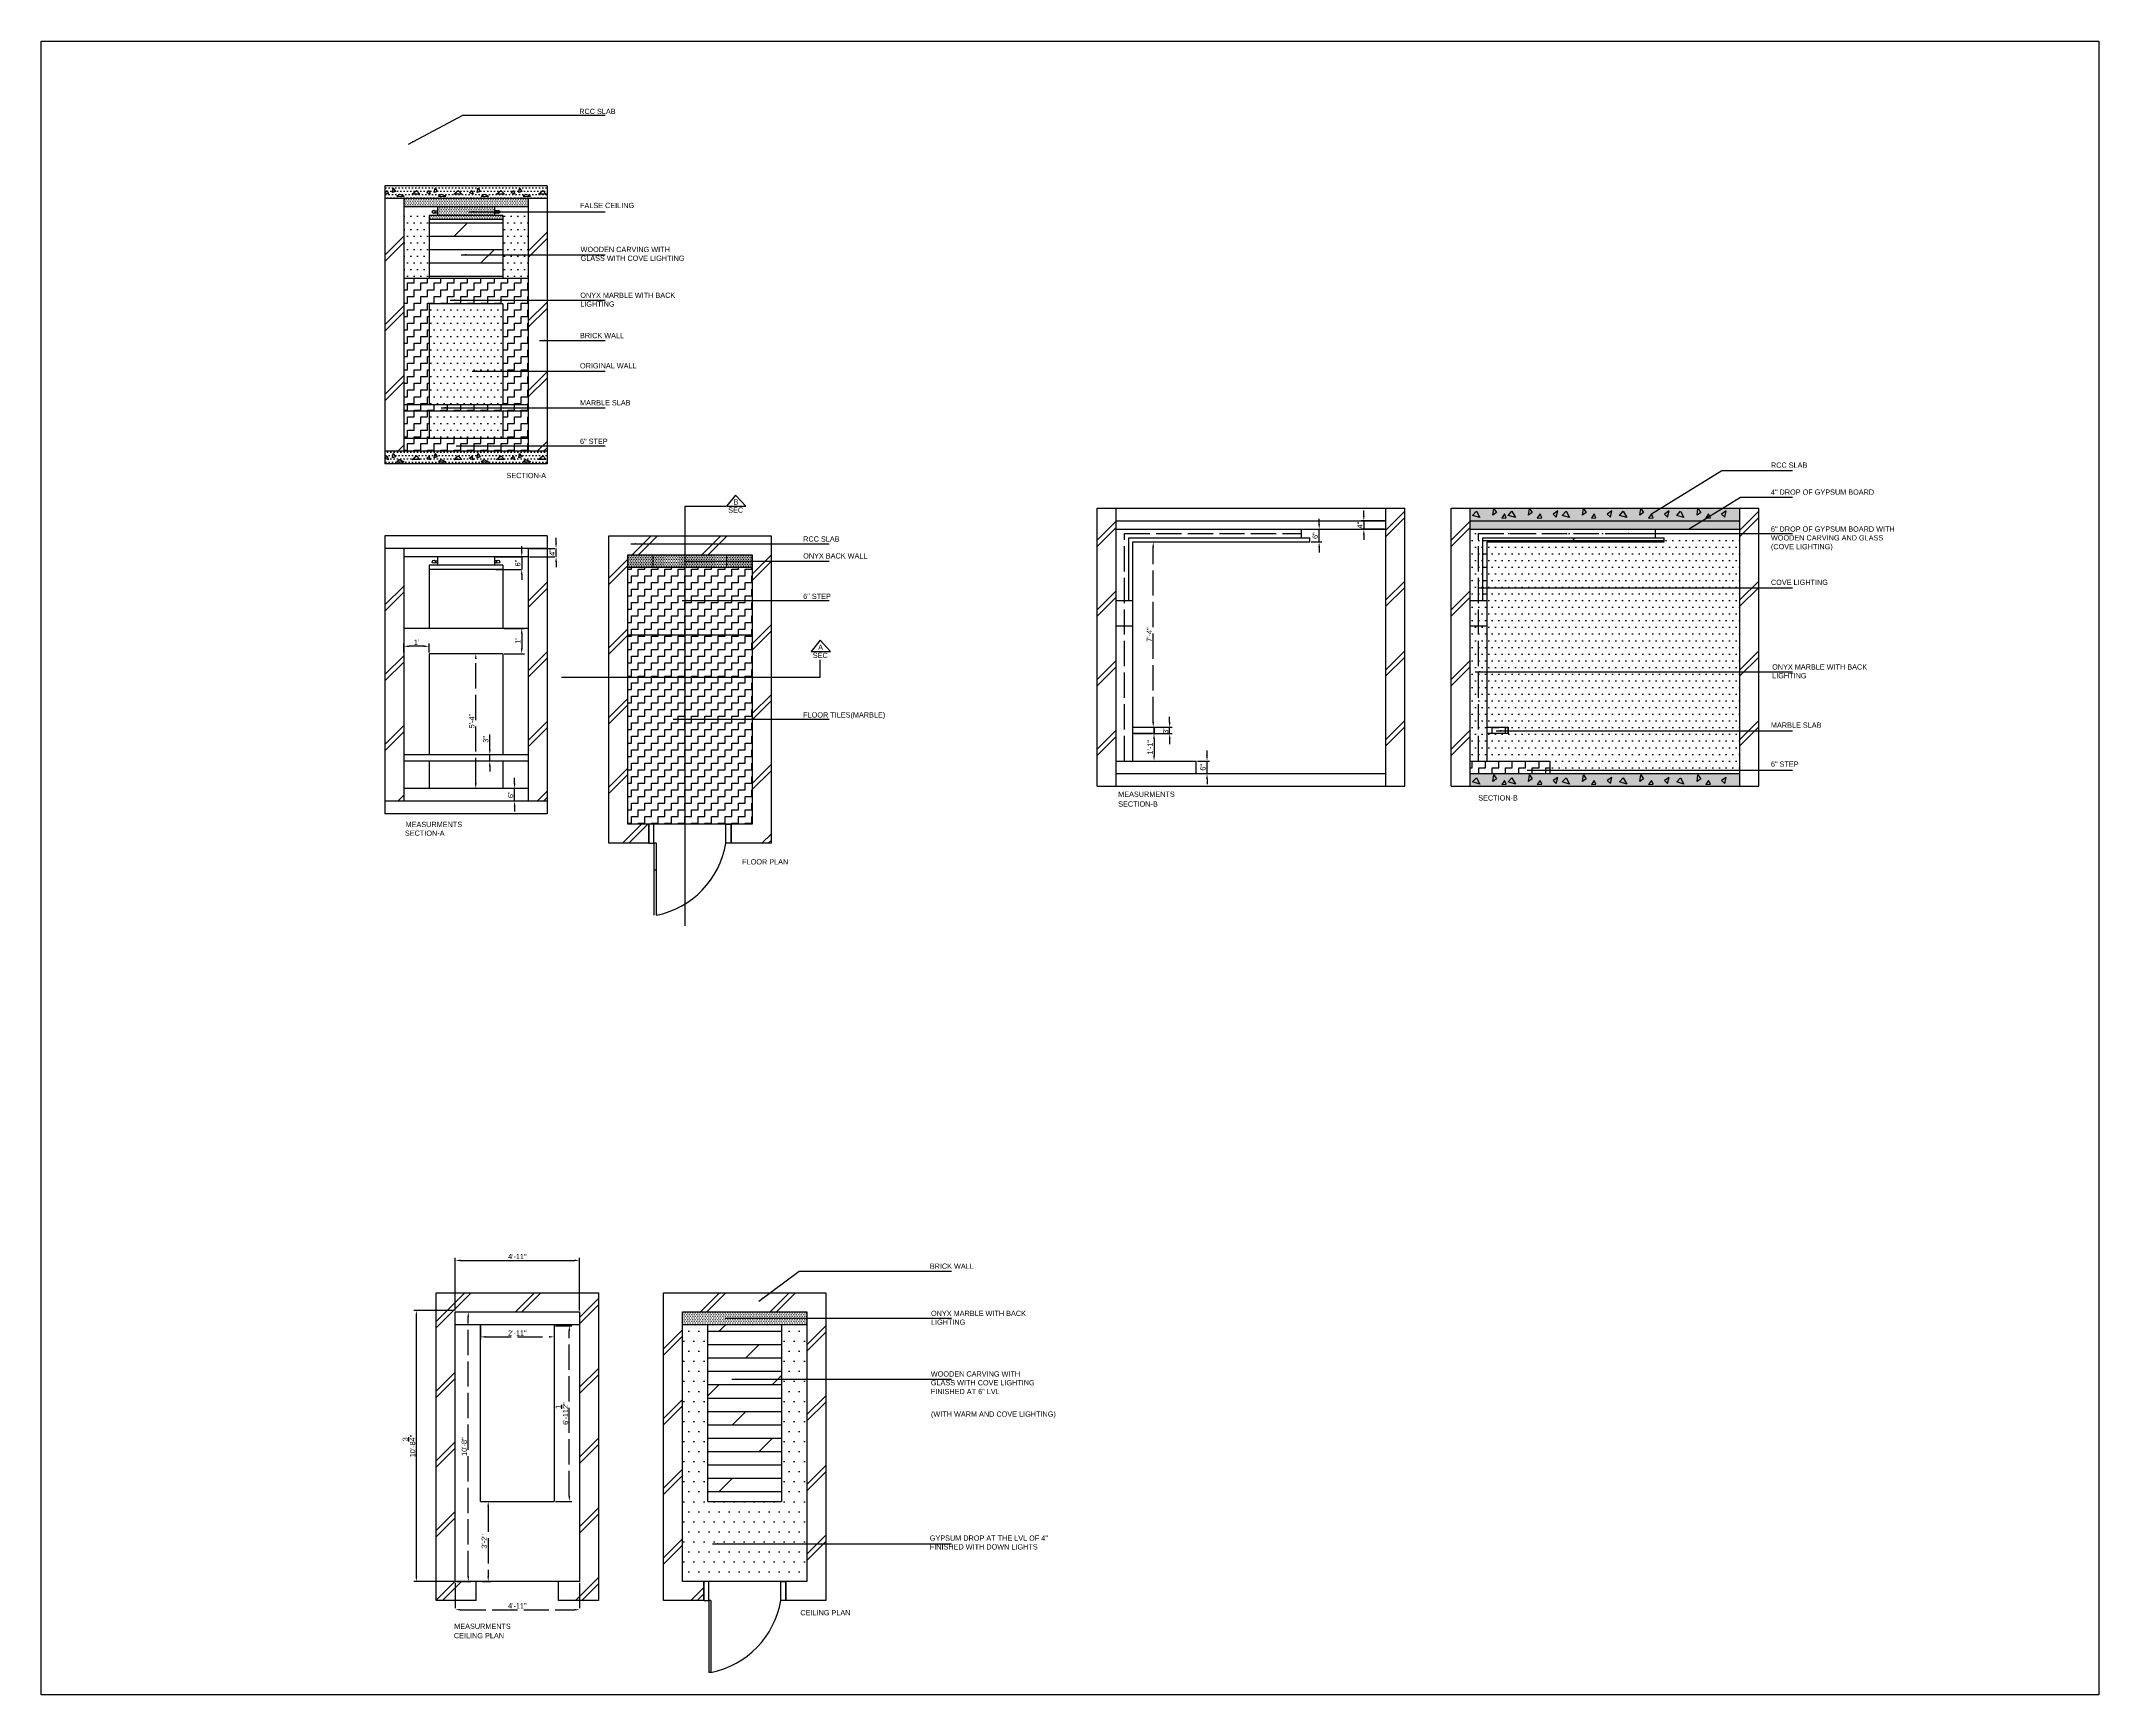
# Model space of a CAD drawing. Header units: millimetres. Extents: x 1176 to 3884, y -586 to 854.
# Drawn here: x 1176 to 2152, y -336 to 449 of the extents above; entities that cross this region are included whole.
import ezdxf

# ---------------------------------------------------------------- set-up
doc = ezdxf.new("R2010")
doc.units = ezdxf.units.MM
doc.linetypes.add('ACAD_ISO02W100', pattern=[15, 12, -3])
doc.dimstyles.new('ISO-25', dxfattribs={"dimtxt": 2.5, "dimasz": 2.5, "dimexe": 1.25, "dimexo": 0.625, "dimtad": 1, "dimlunit": 4, "dimtxsty": 'Standard', "dimcen": 2.5, "dimadec": 0, "dimazin": 0, "dimtfac": 1, "dimtmove": 0, "dimatfit": 3, "dimfxl": 1, "dimarcsym": 0})
pattern_1 = [(0, (0, -328.9976), (3.175, 3.175), [3.175, -3.175]), (90, (3.175, -328.9976), (-3.175, 3.175), [3.175, -3.175])]
pattern_2 = [(0, (124.4102, -1057.6075), (1.5875, 3.175), [0, -3.175])]

# ---------------------------------------------------------------- blocks, each defined once
blk = doc.blocks.new('*D3')
at = {"color": 0, "linetype": 'ACAD_ISO02W100', "lineweight": -2}
for p, q in [((1384.07, -160.5), (1384.07, -167)), ((1386.57, -165.75), (1416.57, -165.75)), ((1419.07, -160.5), (1419.07, -167))]:
    blk.add_line(p, q, dxfattribs=at)
at = {"color": 0, "linetype": 'ACAD_ISO02W100'}
for points in [[(1386.57, -165.33), (1386.57, -166.16), (1384.07, -165.75)], [(1416.57, -165.33), (1416.57, -166.16), (1419.07, -165.75)]]:
    blk.add_solid(points, dxfattribs=at)
at = {"layer": 'Defpoints', "color": 0, "linetype": 'ACAD_ISO02W100'}
for p in [(1384.07, -159.87), (1419.07, -159.87), (1419.07, -165.75)]:
    blk.add_point(p, dxfattribs=at)
at = {"color": 0, "linetype": 'ACAD_ISO02W100', "insert": (1401.57, -163.87), "char_height": 2.5, "attachment_point": 5}
blk.add_mtext('2\'-11"', dxfattribs=at)
blk = doc.blocks.new('*D4')
at = {"color": 0, "linetype": 'ACAD_ISO02W100', "lineweight": -2}
for p, q in [((1419.7, -160.5), (1427.49, -160.5)), ((1426.24, -241.37), (1426.24, -163)), ((1419.7, -243.87), (1427.49, -243.87))]:
    blk.add_line(p, q, dxfattribs=at)
at = {"color": 0, "linetype": 'ACAD_ISO02W100'}
for points in [[(1425.82, -163), (1426.66, -163), (1426.24, -160.5)], [(1425.82, -241.37), (1426.66, -241.37), (1426.24, -243.87)]]:
    blk.add_solid(points, dxfattribs=at)
at = {"layer": 'Defpoints', "color": 0, "linetype": 'ACAD_ISO02W100'}
for p in [(1419.07, -160.5), (1426.24, -160.5), (1419.07, -243.87)]:
    blk.add_point(p, dxfattribs=at)
at = {"color": 0, "linetype": 'ACAD_ISO02W100', "insert": (1422.7, -202.19), "char_height": 2.5, "attachment_point": 5, "rotation": 90}
blk.add_mtext('6\'-11{\\H1.000000x;\\S1/2;}"', dxfattribs=at)
blk = doc.blocks.new('*D5')
at = {"color": 0, "linetype": 'ACAD_ISO02W100', "lineweight": -2}
for p, q in [((1384.7, -243.87), (1388.97, -243.87)), ((1387.72, -246.37), (1387.72, -279.37)), ((1384.7, -281.87), (1388.97, -281.87))]:
    blk.add_line(p, q, dxfattribs=at)
at = {"color": 0, "linetype": 'ACAD_ISO02W100'}
for points in [[(1387.3, -246.37), (1388.13, -246.37), (1387.72, -243.87)], [(1387.3, -279.37), (1388.13, -279.37), (1387.72, -281.87)]]:
    blk.add_solid(points, dxfattribs=at)
at = {"layer": 'Defpoints', "color": 0, "linetype": 'ACAD_ISO02W100'}
for p in [(1384.07, -243.87), (1384.07, -281.87), (1387.72, -281.87)]:
    blk.add_point(p, dxfattribs=at)
at = {"color": 0, "linetype": 'ACAD_ISO02W100', "insert": (1385.84, -262.87), "char_height": 2.5, "attachment_point": 5, "rotation": 90}
blk.add_mtext('3\'-2"', dxfattribs=at)
blk = doc.blocks.new('*D6')
at = {"color": 0, "linetype": 'ACAD_ISO02W100', "lineweight": -2}
for p, q in [((1372.7, -153.87), (1379.5, -153.87)), ((1378.25, -279.37), (1378.25, -156.37)), ((1372.7, -281.87), (1379.5, -281.87))]:
    blk.add_line(p, q, dxfattribs=at)
at = {"color": 0, "linetype": 'ACAD_ISO02W100'}
for points in [[(1377.83, -156.37), (1378.67, -156.37), (1378.25, -153.87)], [(1377.83, -279.37), (1378.67, -279.37), (1378.25, -281.87)]]:
    blk.add_solid(points, dxfattribs=at)
at = {"layer": 'Defpoints', "color": 0, "linetype": 'ACAD_ISO02W100'}
for p in [(1372.07, -153.87), (1378.25, -153.87), (1372.07, -281.87)]:
    blk.add_point(p, dxfattribs=at)
at = {"color": 0, "linetype": 'ACAD_ISO02W100', "insert": (1376.38, -217.87), "char_height": 2.5, "attachment_point": 5, "rotation": 90}
blk.add_mtext('10\'-8"', dxfattribs=at)
blk = doc.blocks.new('*D7')
at = {"color": 0, "linetype": 'ACAD_ISO02W100', "lineweight": -2}
for p, q in [((1372.07, -282.5), (1372.07, -296.54)), ((1431.07, -282.5), (1431.07, -296.54)), ((1374.57, -295.29), (1428.57, -295.29))]:
    blk.add_line(p, q, dxfattribs=at)
at = {"color": 0, "linetype": 'ACAD_ISO02W100'}
for points in [[(1374.57, -294.87), (1374.57, -295.7), (1372.07, -295.29)], [(1428.57, -294.87), (1428.57, -295.7), (1431.07, -295.29)]]:
    blk.add_solid(points, dxfattribs=at)
at = {"layer": 'Defpoints', "color": 0, "linetype": 'ACAD_ISO02W100'}
for p in [(1372.07, -281.87), (1431.07, -281.87), (1431.07, -295.29)]:
    blk.add_point(p, dxfattribs=at)
at = {"color": 0, "linetype": 'ACAD_ISO02W100', "insert": (1401.57, -293.41), "char_height": 2.5, "attachment_point": 5}
blk.add_mtext('4\'-11"', dxfattribs=at)
blk = doc.blocks.new('*D8')
at = {"color": 0, "linetype": 'ACAD_ISO02W100', "lineweight": -2}
for p, q in [((1407.3, 208.59), (1421.19, 208.59)), ((1419.94, 211.09), (1419.94, 213.59)), ((1419.94, 204.59), (1419.94, 208.59)), ((1407.3, 204.59), (1421.19, 204.59)), ((1419.94, 202.09), (1419.94, 199.59))]:
    blk.add_line(p, q, dxfattribs=at)
at = {"color": 0, "linetype": 'ACAD_ISO02W100'}
for points in [[(1419.53, 211.09), (1420.36, 211.09), (1419.94, 208.59)], [(1419.53, 202.09), (1420.36, 202.09), (1419.94, 204.59)]]:
    blk.add_solid(points, dxfattribs=at)
at = {"layer": 'Defpoints', "color": 0, "linetype": 'ACAD_ISO02W100'}
for p in [(1406.67, 208.59), (1419.94, 208.59), (1406.67, 204.59)]:
    blk.add_point(p, dxfattribs=at)
at = {"color": 0, "linetype": 'ACAD_ISO02W100', "insert": (1418.07, 206.59), "char_height": 2.5, "attachment_point": 5, "rotation": 90}
blk.add_mtext('4"', dxfattribs=at)
blk = doc.blocks.new('*D9')
at = {"color": 0, "linetype": 'ACAD_ISO02W100', "lineweight": -2}
for p, q in [((1403.64, 207.09), (1403.64, 209.59)), ((1391.3, 204.59), (1404.89, 204.59)), ((1391.3, 198.59), (1404.89, 198.59)), ((1403.64, 204.59), (1403.64, 198.59)), ((1403.64, 196.09), (1403.64, 193.59))]:
    blk.add_line(p, q, dxfattribs=at)
at = {"color": 0, "linetype": 'ACAD_ISO02W100'}
for points in [[(1403.22, 207.09), (1404.06, 207.09), (1403.64, 204.59)], [(1403.22, 196.09), (1404.06, 196.09), (1403.64, 198.59)]]:
    blk.add_solid(points, dxfattribs=at)
at = {"layer": 'Defpoints', "color": 0, "linetype": 'ACAD_ISO02W100'}
for p in [(1390.67, 204.59), (1390.67, 198.59), (1403.64, 198.59)]:
    blk.add_point(p, dxfattribs=at)
at = {"color": 0, "linetype": 'ACAD_ISO02W100', "insert": (1401.77, 201.59), "char_height": 2.5, "attachment_point": 5, "rotation": 90}
blk.add_mtext('6"', dxfattribs=at)
blk = doc.blocks.new('*D10')
at = {"color": 0, "linetype": 'ACAD_ISO02W100', "lineweight": -2}
for p, q in [((1395.3, 170.59), (1404.89, 170.59)), ((1403.64, 168.09), (1403.64, 161.09)), ((1395.3, 158.59), (1404.89, 158.59))]:
    blk.add_line(p, q, dxfattribs=at)
at = {"color": 0, "linetype": 'ACAD_ISO02W100'}
for points in [[(1403.22, 168.09), (1404.06, 168.09), (1403.64, 170.59)], [(1403.22, 161.09), (1404.06, 161.09), (1403.64, 158.59)]]:
    blk.add_solid(points, dxfattribs=at)
at = {"layer": 'Defpoints', "color": 0, "linetype": 'ACAD_ISO02W100'}
for p in [(1394.67, 170.59), (1394.67, 158.59), (1403.64, 158.59)]:
    blk.add_point(p, dxfattribs=at)
at = {"color": 0, "linetype": 'ACAD_ISO02W100', "insert": (1401.77, 164.59), "char_height": 2.5, "attachment_point": 5, "rotation": 90}
blk.add_mtext("1'", dxfattribs=at)
blk = doc.blocks.new('*D11')
at = {"color": 0, "linetype": 'ACAD_ISO02W100', "lineweight": -2}
for p, q in [((1388.48, 113.09), (1388.48, 120.18)), ((1394.05, 110.59), (1387.23, 110.59)), ((1394.05, 107.59), (1387.23, 107.59)), ((1388.48, 107.59), (1388.48, 110.59)), ((1388.48, 105.09), (1388.48, 102.59))]:
    blk.add_line(p, q, dxfattribs=at)
at = {"color": 0, "linetype": 'ACAD_ISO02W100'}
for points in [[(1388.06, 113.09), (1388.89, 113.09), (1388.48, 110.59)], [(1388.06, 105.09), (1388.89, 105.09), (1388.48, 107.59)]]:
    blk.add_solid(points, dxfattribs=at)
at = {"layer": 'Defpoints', "color": 0, "linetype": 'ACAD_ISO02W100'}
for p in [(1388.48, 110.59), (1394.67, 110.59), (1394.67, 107.59)]:
    blk.add_point(p, dxfattribs=at)
at = {"color": 0, "linetype": 'ACAD_ISO02W100', "insert": (1386.6, 117.89), "char_height": 2.5, "attachment_point": 5, "rotation": 90}
blk.add_mtext('3"', dxfattribs=at)
blk = doc.blocks.new('*D12')
at = {"color": 0, "linetype": 'ACAD_ISO02W100', "lineweight": -2}
for p, q in [((1394.05, 158.59), (1380.58, 158.59)), ((1381.83, 97.09), (1381.83, 156.09)), ((1394.05, 94.59), (1380.58, 94.59))]:
    blk.add_line(p, q, dxfattribs=at)
at = {"color": 0, "linetype": 'ACAD_ISO02W100'}
for points in [[(1381.41, 156.09), (1382.25, 156.09), (1381.83, 158.59)], [(1381.41, 97.09), (1382.25, 97.09), (1381.83, 94.59)]]:
    blk.add_solid(points, dxfattribs=at)
at = {"layer": 'Defpoints', "color": 0, "linetype": 'ACAD_ISO02W100'}
for p in [(1381.83, 158.59), (1394.67, 158.59), (1394.67, 94.59)]:
    blk.add_point(p, dxfattribs=at)
at = {"color": 0, "linetype": 'ACAD_ISO02W100', "insert": (1379.95, 126.59), "char_height": 2.5, "attachment_point": 5, "rotation": 90}
blk.add_mtext('5\'-4"', dxfattribs=at)
blk = doc.blocks.new('*D13')
at = {"color": 0, "linetype": 'ACAD_ISO02W100', "lineweight": -2}
for p, q in [((1400.26, 97.09), (1400.26, 99.59)), ((1406.05, 94.59), (1399.01, 94.59)), ((1406.05, 88.59), (1399.01, 88.59)), ((1400.26, 88.59), (1400.26, 94.59)), ((1400.26, 86.09), (1400.26, 83.59))]:
    blk.add_line(p, q, dxfattribs=at)
at = {"color": 0, "linetype": 'ACAD_ISO02W100'}
for points in [[(1399.84, 97.09), (1400.67, 97.09), (1400.26, 94.59)], [(1399.84, 86.09), (1400.67, 86.09), (1400.26, 88.59)]]:
    blk.add_solid(points, dxfattribs=at)
at = {"layer": 'Defpoints', "color": 0, "linetype": 'ACAD_ISO02W100'}
for p in [(1400.26, 94.59), (1406.67, 94.59), (1406.67, 88.59)]:
    blk.add_point(p, dxfattribs=at)
at = {"color": 0, "linetype": 'ACAD_ISO02W100', "insert": (1398.38, 91.59), "char_height": 2.5, "attachment_point": 5, "rotation": 90}
blk.add_mtext('6"', dxfattribs=at)
blk = doc.blocks.new('*D14')
at = {"color": 0, "linetype": 'ACAD_ISO02W100', "lineweight": -2}
for p, q in [((1347.67, 159.22), (1347.67, 163.36)), ((1357.17, 162.11), (1350.17, 162.11)), ((1359.67, 159.22), (1359.67, 163.36))]:
    blk.add_line(p, q, dxfattribs=at)
at = {"color": 0, "linetype": 'ACAD_ISO02W100'}
for points in [[(1350.17, 162.52), (1350.17, 161.69), (1347.67, 162.11)], [(1357.17, 162.52), (1357.17, 161.69), (1359.67, 162.11)]]:
    blk.add_solid(points, dxfattribs=at)
at = {"layer": 'Defpoints', "color": 0, "linetype": 'ACAD_ISO02W100'}
for p in [(1347.67, 162.11), (1347.67, 158.59), (1359.67, 158.59)]:
    blk.add_point(p, dxfattribs=at)
at = {"color": 0, "linetype": 'ACAD_ISO02W100', "insert": (1353.67, 163.98), "char_height": 2.5, "attachment_point": 5}
blk.add_mtext("1'", dxfattribs=at)
blk = doc.blocks.new('*D15')
at = {"color": 0, "linetype": 'ACAD_ISO02W100', "lineweight": -2}
for p, q in [((1778.43, 217.64), (1783.43, 217.64)), ((1782.18, 220.14), (1782.18, 222.64)), ((1782.18, 211.64), (1782.18, 217.64)), ((1778.43, 211.64), (1783.43, 211.64)), ((1782.18, 209.14), (1782.18, 206.64))]:
    blk.add_line(p, q, dxfattribs=at)
at = {"color": 0, "linetype": 'ACAD_ISO02W100'}
for points in [[(1781.76, 220.14), (1782.6, 220.14), (1782.18, 217.64)], [(1781.76, 209.14), (1782.6, 209.14), (1782.18, 211.64)]]:
    blk.add_solid(points, dxfattribs=at)
at = {"layer": 'Defpoints', "color": 0, "linetype": 'ACAD_ISO02W100'}
for p in [(1777.8, 217.64), (1782.18, 217.64), (1777.8, 211.64)]:
    blk.add_point(p, dxfattribs=at)
at = {"color": 0, "linetype": 'ACAD_ISO02W100', "insert": (1780.31, 214.64), "char_height": 2.5, "attachment_point": 5, "rotation": 90}
blk.add_mtext('6"', dxfattribs=at)
blk = doc.blocks.new('*D16')
at = {"color": 0, "linetype": 'ACAD_ISO02W100', "lineweight": -2}
for p, q in [((1803.38, 224.14), (1803.38, 226.64)), ((1813.18, 221.64), (1802.13, 221.64)), ((1813.18, 217.64), (1802.13, 217.64)), ((1803.38, 221.64), (1803.38, 217.64)), ((1803.38, 215.14), (1803.38, 212.64))]:
    blk.add_line(p, q, dxfattribs=at)
at = {"color": 0, "linetype": 'ACAD_ISO02W100'}
for points in [[(1802.96, 224.14), (1803.79, 224.14), (1803.38, 221.64)], [(1802.96, 215.14), (1803.79, 215.14), (1803.38, 217.64)]]:
    blk.add_solid(points, dxfattribs=at)
at = {"layer": 'Defpoints', "color": 0, "linetype": 'ACAD_ISO02W100'}
for p in [(1803.38, 217.64), (1813.8, 221.64), (1813.8, 217.64)]:
    blk.add_point(p, dxfattribs=at)
at = {"color": 0, "linetype": 'ACAD_ISO02W100', "insert": (1801.5, 219.64), "char_height": 2.5, "attachment_point": 5, "rotation": 90}
blk.add_mtext('4"', dxfattribs=at)
blk = doc.blocks.new('*D17')
at = {"color": 0, "linetype": 'ACAD_ISO02W100', "lineweight": -2}
for p, q in [((1694.43, 211.64), (1704.65, 211.64)), ((1703.4, 126.14), (1703.4, 209.14)), ((1694.43, 123.64), (1704.65, 123.64))]:
    blk.add_line(p, q, dxfattribs=at)
at = {"color": 0, "linetype": 'ACAD_ISO02W100'}
for points in [[(1702.99, 209.14), (1703.82, 209.14), (1703.4, 211.64)], [(1702.99, 126.14), (1703.82, 126.14), (1703.4, 123.64)]]:
    blk.add_solid(points, dxfattribs=at)
at = {"layer": 'Defpoints', "color": 0, "linetype": 'ACAD_ISO02W100'}
for p in [(1693.8, 211.64), (1703.4, 211.64), (1693.8, 123.64)]:
    blk.add_point(p, dxfattribs=at)
at = {"color": 0, "linetype": 'ACAD_ISO02W100', "insert": (1701.53, 167.64), "char_height": 2.5, "attachment_point": 5, "rotation": 90}
blk.add_mtext('7\'-4"', dxfattribs=at)
blk = doc.blocks.new('*D18')
at = {"color": 0, "linetype": 'ACAD_ISO02W100', "lineweight": -2}
for p, q in [((1694.43, 120.64), (1705.05, 120.64)), ((1703.8, 118.14), (1703.8, 110.14)), ((1694.43, 107.64), (1705.05, 107.64))]:
    blk.add_line(p, q, dxfattribs=at)
at = {"color": 0, "linetype": 'ACAD_ISO02W100'}
for points in [[(1703.39, 118.14), (1704.22, 118.14), (1703.8, 120.64)], [(1703.39, 110.14), (1704.22, 110.14), (1703.8, 107.64)]]:
    blk.add_solid(points, dxfattribs=at)
at = {"layer": 'Defpoints', "color": 0, "linetype": 'ACAD_ISO02W100'}
for p in [(1693.8, 120.64), (1693.8, 107.64), (1703.8, 107.64)]:
    blk.add_point(p, dxfattribs=at)
at = {"color": 0, "linetype": 'ACAD_ISO02W100', "insert": (1701.93, 114.14), "char_height": 2.5, "attachment_point": 5, "rotation": 90}
blk.add_mtext('1\'-1"', dxfattribs=at)
blk = doc.blocks.new('*D19')
at = {"color": 0, "linetype": 'ACAD_ISO02W100', "lineweight": -2}
for p, q in [((1724.43, 107.64), (1730.19, 107.64)), ((1728.94, 110.14), (1728.94, 112.64)), ((1728.94, 101.64), (1728.94, 107.64)), ((1724.43, 101.64), (1730.19, 101.64)), ((1728.94, 99.14), (1728.94, 96.64))]:
    blk.add_line(p, q, dxfattribs=at)
at = {"color": 0, "linetype": 'ACAD_ISO02W100'}
for points in [[(1728.52, 110.14), (1729.35, 110.14), (1728.94, 107.64)], [(1728.52, 99.14), (1729.35, 99.14), (1728.94, 101.64)]]:
    blk.add_solid(points, dxfattribs=at)
at = {"layer": 'Defpoints', "color": 0, "linetype": 'ACAD_ISO02W100'}
for p in [(1723.8, 107.64), (1728.94, 107.64), (1723.8, 101.64)]:
    blk.add_point(p, dxfattribs=at)
at = {"color": 0, "linetype": 'ACAD_ISO02W100', "insert": (1727.06, 104.64), "char_height": 2.5, "attachment_point": 5, "rotation": 90}
blk.add_mtext('6"', dxfattribs=at)
blk = doc.blocks.new('*D20')
at = {"color": 0, "linetype": 'ACAD_ISO02W100', "lineweight": -2}
for p, q in [((1711.21, 126.14), (1711.21, 128.64)), ((1704.43, 123.64), (1712.46, 123.64)), ((1704.43, 120.64), (1712.46, 120.64)), ((1711.21, 120.64), (1711.21, 123.64)), ((1711.21, 118.14), (1711.21, 115.64))]:
    blk.add_line(p, q, dxfattribs=at)
at = {"color": 0, "linetype": 'ACAD_ISO02W100'}
for points in [[(1710.79, 126.14), (1711.63, 126.14), (1711.21, 123.64)], [(1710.79, 118.14), (1711.63, 118.14), (1711.21, 120.64)]]:
    blk.add_solid(points, dxfattribs=at)
at = {"layer": 'Defpoints', "color": 0, "linetype": 'ACAD_ISO02W100'}
for p in [(1703.8, 123.64), (1703.8, 120.64), (1711.21, 123.64)]:
    blk.add_point(p, dxfattribs=at)
at = {"color": 0, "linetype": 'ACAD_ISO02W100', "insert": (1709.34, 122.14), "char_height": 2.5, "attachment_point": 5, "rotation": 90}
blk.add_mtext('3"', dxfattribs=at)
blk = doc.blocks.new('*D23')
at = {"color": 0, "lineweight": -2}
for p, q in [((1372.07, -153.25), (1372.07, -128.21)), ((1374.57, -129.46), (1428.57, -129.46)), ((1431.07, -153.25), (1431.07, -128.21))]:
    blk.add_line(p, q, dxfattribs=at)
at = {"color": 0}
for points in [[(1374.57, -129.05), (1374.57, -129.88), (1372.07, -129.46)], [(1428.57, -129.05), (1428.57, -129.88), (1431.07, -129.46)]]:
    blk.add_solid(points, dxfattribs=at)
at = {"layer": 'Defpoints', "color": 0}
for p in [(1431.07, -129.46), (1372.07, -153.87), (1431.07, -153.87)]:
    blk.add_point(p, dxfattribs=at)
at = {"color": 0, "insert": (1401.57, -127.59), "char_height": 2.5, "attachment_point": 5}
blk.add_mtext('4\'-11"', dxfattribs=at)
blk = doc.blocks.new('*D24')
at = {"color": 0, "lineweight": -2}
for p, q in [((1371.45, -153.25), (1352.38, -153.25)), ((1353.63, -279.37), (1353.63, -155.75)), ((1371.45, -281.87), (1352.38, -281.87))]:
    blk.add_line(p, q, dxfattribs=at)
at = {"color": 0}
for points in [[(1353.21, -155.75), (1354.05, -155.75), (1353.63, -153.25)], [(1353.21, -279.37), (1354.05, -279.37), (1353.63, -281.87)]]:
    blk.add_solid(points, dxfattribs=at)
at = {"layer": 'Defpoints', "color": 0}
for p in [(1353.63, -153.25), (1372.07, -153.25), (1372.07, -281.87)]:
    blk.add_point(p, dxfattribs=at)
at = {"color": 0, "insert": (1350.09, -217.56), "char_height": 2.5, "attachment_point": 5, "rotation": 90}
blk.add_mtext('10\'-8{\\H1.000000x;\\S3/4;}"', dxfattribs=at)

msp = doc.modelspace()

# ---------------------------------------------------------------- hatches: boundary and pattern name
h = msp.add_hatch()
h.set_pattern_fill('DOTS', color=256, style=0)
h.set_pattern_definition([(0, (0, -904.5552), (0.79375, 1.5875), [0, -1.5875])])
h.paths.add_polyline_path([(1338.673, 380.695), (1338.673, 374.695), (1415.673, 374.695), (1415.673, 380.695)])
h.paths.add_polyline_path([(1415.673, 248.695), (1415.673, 254.695), (1338.673, 254.695), (1338.673, 248.695)])
h = msp.add_hatch()
h.set_pattern_fill('DOTS', color=256, scale=0.5, style=0)
h.set_pattern_definition([(0, (0, -904.5552), (0.396875, 0.79375), [0, -0.79375])])
h.paths.add_polyline_path([(1406.673, 374.695), (1347.673, 374.695), (1347.673, 370.695), (1406.673, 370.695)])
h.paths.add_polyline_path([(1390.673, 370.695), (1363.673, 370.695), (1363.673, 366.695), (1390.673, 366.695)])
h.paths.add_polyline_path([(1394.673, 366.695), (1359.673, 366.695), (1359.673, 364.695), (1394.673, 364.695)])
h = msp.add_hatch()
h.set_pattern_fill('JIS_LC_8A', color=256, scale=3, style=0)
h.set_pattern_definition([(45, (0, -328.998), (-16.5463, 16.5463), []), (45, (3, -328.998), (-16.5463, 16.5463), [])])
h.paths.add_polyline_path([(1338.673, 254.695), (1347.673, 254.695), (1347.673, 370.695), (1338.673, 370.695)])
h.paths.add_polyline_path([(1415.673, 370.695), (1406.673, 370.695), (1406.673, 254.695), (1415.673, 254.695)])
h = msp.add_hatch()
h.set_pattern_fill('DOTS', color=256, scale=2, style=0)
h.set_pattern_definition([(0, (0, -328.9976), (1.5875, 3.175), [0, -3.175])])
h.paths.add_polyline_path([(1359.673, 366.695), (1347.673, 366.695), (1347.673, 336.695), (1359.673, 336.695)])
h.paths.add_polyline_path([(1406.673, 366.695), (1394.673, 366.695), (1394.673, 336.695), (1406.673, 336.695)])
h.paths.add_polyline_path([(1394.673, 324.695), (1359.673, 324.695), (1359.673, 276.695), (1394.673, 276.695)])
h.paths.add_polyline_path([(1394.673, 273.695), (1359.673, 273.695), (1359.673, 260.695), (1394.673, 260.695)])
h = msp.add_hatch()
h.set_pattern_fill('DOLMIT', color=256, style=0)
h.set_pattern_definition([(0, (0, -328.9976), (0, 6.35), []), (45, (0, -328.998), (-12.7, 12.7), [8.98026, -17.9605])])
h.paths.add_polyline_path([(1394.673, 336.695), (1394.673, 364.695), (1359.673, 364.695), (1359.673, 336.695)])
h = msp.add_hatch()
h.set_pattern_fill('ZIGZAG', color=256, style=0)
h.set_pattern_definition(pattern_1)
h.paths.add_polyline_path([(1359.673, 324.695), (1394.673, 324.695), (1394.673, 276.695), (1406.673, 276.695), (1406.673, 336.695), (1347.673, 336.695), (1347.673, 276.695), (1359.673, 276.695)])
h.paths.add_polyline_path([(1347.673, 273.695), (1347.673, 260.695), (1359.673, 260.695), (1359.673, 273.695)])
h.paths.add_polyline_path([(1406.673, 260.695), (1406.673, 273.695), (1394.673, 273.695), (1394.673, 260.695)])
h.paths.add_polyline_path([(1406.673, 273.695), (1406.673, 276.695), (1347.673, 276.695), (1347.673, 273.695)])
h = msp.add_hatch()
h.set_pattern_fill('ZIGZAG', color=256, style=0)
h.set_pattern_definition(pattern_1)
h.paths.add_polyline_path([(1347.673, 260.695), (1347.673, 254.695), (1406.673, 254.695), (1406.673, 260.695)])
h = msp.add_hatch()
h.set_pattern_fill('JIS_LC_8A', color=256, scale=3, style=0)
h.set_pattern_definition([(45, (-43.67, -482.05), (-16.5463, 16.5463), []), (45, (-40.67, -482.05), (-16.5463, 16.5463), [])])
h.paths.add_polyline_path([(1676.804, 95.642), (1685.804, 95.642), (1685.804, 227.642), (1676.804, 227.642)])
h.paths.add_polyline_path([(1822.804, 227.642), (1813.804, 227.642), (1813.804, 95.642), (1822.804, 95.642)])
h = msp.add_hatch()
h.set_pattern_fill('JIS_LC_8A', color=256, scale=3, style=0)
h.set_pattern_definition([(45, (124.41, -482.05), (-16.5463, 16.5463), []), (45, (127.41, -482.05), (-16.5463, 16.5463), [])])
h.paths.add_polyline_path([(1844.884, 95.642), (1853.884, 95.642), (1853.884, 227.642), (1844.884, 227.642)])
h.paths.add_polyline_path([(1990.884, 227.642), (1981.884, 227.642), (1981.884, 95.642), (1990.884, 95.642)])
h = msp.add_hatch()
h.set_pattern_fill('DOTS', color=256, style=0)
h.set_pattern_definition([(0, (124.4102, -1057.6075), (0.79375, 1.5875), [0, -1.5875])])
h.paths.add_polyline_path([(1853.884, 227.642), (1853.884, 221.642), (1981.884, 221.642), (1981.884, 227.642)])
h.paths.add_polyline_path([(1853.884, 101.642), (1853.884, 95.642), (1981.884, 95.642), (1981.884, 101.642)])
h = msp.add_hatch()
h.set_pattern_fill('DOTS', color=256, scale=0.5, style=0)
h.set_pattern_definition([(0, (124.4102, -1057.6075), (0.396875, 0.79375), [0, -0.79375])])
h.paths.add_polyline_path([(1853.884, 221.642), (1853.884, 217.642), (1981.884, 217.642), (1981.884, 221.642)])
h = msp.add_hatch()
h.set_pattern_fill('DOTS', color=256, scale=2, style=0)
h.set_pattern_definition(pattern_2)
h.paths.add_polyline_path([(1941.884, 215.642), (1941.884, 217.642), (1853.884, 217.642), (1853.884, 183.642), (1857.884, 183.642), (1857.884, 215.642)])
h.paths.add_polyline_path([(1859.884, 213.642), (1941.884, 213.642), (1941.884, 215.642), (1857.884, 215.642), (1857.884, 183.642), (1859.884, 183.642)], flags=17)
h = msp.add_hatch()
h.set_pattern_fill('DOTS', color=256, scale=2, style=0)
h.set_pattern_definition(pattern_2)
h.paths.add_polyline_path([(1861.884, 211.642), (1861.884, 183.642), (1861.884, 123.642), (1871.884, 123.642), (1871.884, 120.642), (1861.884, 120.642), (1861.884, 107.642), (1891.884, 107.642), (1891.884, 101.642), (1981.884, 101.642), (1981.884, 217.642), (1941.884, 217.642), (1941.884, 213.642), (1945.884, 213.642), (1945.884, 211.642)])
h = msp.add_hatch()
h.set_pattern_fill('JIS_LC_8A', color=256, scale=3, style=0)
h.set_pattern_definition([(45, (106.313, -912.523), (-16.5463, 16.5463), []), (45, (109.313, -912.523), (-16.5463, 16.5463), [])])
h.paths.add_polyline_path([(1512.986, 205.595), (1512.986, 77.595), (1502.986, 77.595), (1502.986, 68.595), (1521.986, 68.595), (1521.986, 214.595), (1444.986, 214.595), (1444.986, 68.595), (1463.986, 68.595), (1463.986, 77.595), (1453.986, 77.595), (1453.986, 205.595)])
h = msp.add_hatch()
h.set_pattern_fill('DOTS', color=256, scale=0.5, style=0)
h.set_pattern_definition([(0, (106.3131, -912.5231), (0.396875, 0.79375), [0, -0.79375])])
h.paths.add_polyline_path([(1512.986, 199.595), (1512.986, 205.595), (1453.986, 205.595), (1453.986, 199.595)])
h = msp.add_hatch()
h.set_pattern_fill('DOLMIT', color=256, style=0)
h.set_pattern_definition([(0, (124.41, -1057.6075), (0, 6.35), []), (45, (124.41, -1057.608), (-12.69999, 12.69999), [8.98026, -17.9605])])
h.paths.add_polyline_path([(1859.884, 213.642), (1859.884, 183.642), (1861.884, 183.642), (1861.884, 211.642), (1945.884, 211.642), (1945.884, 213.642)])
h = msp.add_hatch()
h.set_pattern_fill('JIS_LC_8A', color=256, scale=3, style=0)
h.set_pattern_definition([(45, (0, -495.098), (-16.5463, 16.5463), []), (45, (3, -495.098), (-16.5463, 16.5463), [])])
h.paths.add_polyline_path([(1338.673, 88.595), (1347.673, 88.595), (1347.673, 204.595), (1338.673, 204.595)])
h.paths.add_polyline_path([(1415.673, 204.595), (1406.673, 204.595), (1406.673, 88.595), (1415.673, 88.595)])
h = msp.add_hatch()
h.set_pattern_fill('ZIGZAG', color=256, style=0)
h.set_pattern_definition([(0, (106.313, -912.523), (3.175, 3.175), [3.175, -3.175]), (90, (109.488, -912.523), (-3.175, 3.175), [3.175, -3.175])])
h.paths.add_polyline_path([(1453.986, 167.595), (1453.986, 77.595), (1512.986, 77.595), (1512.986, 167.595)])
h.paths.add_polyline_path([(1512.986, 167.595), (1512.986, 199.595), (1453.986, 199.595), (1453.986, 167.595)])
h = msp.add_hatch()
h.set_pattern_fill('DOTS', color=256, scale=2, style=0)
h.set_pattern_definition(pattern_2)
h.paths.add_polyline_path([(1857.884, 107.642), (1861.884, 107.642), (1861.884, 171.642), (1857.884, 171.642)])
h.paths.add_polyline_path([(1853.884, 107.642), (1857.884, 107.642), (1857.884, 171.642), (1853.884, 171.642)])
h.paths.add_polyline_path([(1853.884, 171.642), (1857.884, 171.642), (1857.884, 183.642), (1853.884, 183.642)])
h.paths.add_polyline_path([(1857.884, 171.642), (1861.884, 171.642), (1861.884, 183.642), (1857.884, 183.642)])
h = msp.add_hatch()
h.set_pattern_fill('ZIGZAG', color=256, style=0)
h.set_pattern_definition([(0, (124.4102, -1057.6075), (3.175, 3.175), [3.175, -3.175]), (90, (127.5852, -1057.6075), (-3.175, 3.175), [3.175, -3.175])])
h.paths.add_polyline_path([(1871.884, 120.642), (1871.884, 123.642), (1861.884, 123.642), (1861.884, 120.642)])
h.paths.add_polyline_path([(1891.884, 101.642), (1891.884, 107.642), (1853.884, 107.642), (1853.884, 101.642)])
h = msp.add_hatch()
h.set_pattern_fill('JIS_LC_8A', color=256, scale=3, style=0)
h.set_pattern_definition([(45, (-134.628, -696.435), (-16.5463, 16.5463), []), (45, (-131.628, -696.435), (-16.5463, 16.5463), [])])
h.paths.add_polyline_path([(1440.073, -144.875), (1363.073, -144.875), (1363.073, -290.875), (1382.073, -290.875), (1382.073, -281.875), (1372.073, -281.875), (1372.073, -153.875), (1431.073, -153.875), (1431.073, -281.875), (1421.073, -281.875), (1421.073, -290.875), (1440.073, -290.875)])
h = msp.add_hatch()
h.set_pattern_fill('JIS_LC_8A', color=256, scale=3, style=0)
h.set_pattern_definition([(45, (-26.69, -1271.992), (-16.5463, 16.5463), []), (45, (-23.69, -1271.992), (-16.5463, 16.5463), [])])
h.paths.add_polyline_path([(1471.011, -290.875), (1490.011, -290.875), (1490.011, -281.875), (1480.011, -281.875), (1480.011, -153.875), (1539.011, -153.875), (1539.011, -281.875), (1529.011, -281.875), (1529.011, -290.875), (1548.011, -290.875), (1548.011, -144.875), (1471.011, -144.875)])
h = msp.add_hatch()
h.set_pattern_fill('DOTS', color=256, scale=0.5, style=0)
h.set_pattern_definition([(0, (-26.6907, -1271.9925), (0.396875, 0.79375), [0, -0.79375])])
h.paths.add_polyline_path([(1539.011, -159.875), (1539.011, -153.875), (1480.011, -153.875), (1480.011, -159.875)])
h = msp.add_hatch()
h.set_pattern_fill('DOTS', color=256, scale=3, style=0)
h.set_pattern_definition([(0, (-26.6907, -696.435), (2.38125, 4.7625), [0, -4.7625])])
h.paths.add_polyline_path([(1492.011, -243.875), (1492.011, -159.875), (1480.011, -159.875), (1480.011, -281.875), (1539.011, -281.875), (1539.011, -159.875), (1527.011, -159.875), (1527.011, -243.875)])
h = msp.add_hatch()
h.set_pattern_fill('DOLMIT', color=256, style=0)
h.set_pattern_definition([(0, (-26.691, -696.435), (0, 6.35), []), (45, (-26.69, -696.435), (-12.7, 12.7), [8.98026, -17.9605])])
h.paths.add_polyline_path([(1527.011, -159.875), (1492.011, -159.875), (1492.011, -243.875), (1527.011, -243.875)])

# ---------------------------------------------------------------- linework, layer by layer
for p, q in [((1338.673, 380.695), (1338.673, 248.695)), ((1415.673, 380.695), (1338.673, 380.695)), ((1338.673, 377.353), (1339.8, 378.409)), ((1340.38, 376.688), (1338.673, 377.353)), ((1415.673, 374.695), (1338.673, 374.695)), ((1339.8, 378.409), (1340.38, 376.688)), ((1342.302, 377.587), (1342.648, 379.581)), ((1343.707, 377.968), (1342.302, 377.587)), ((1342.648, 379.581), (1343.707, 377.968)), ((1345.621, 376.599), (1344.303, 375.655)), ((1344.303, 375.655), (1347.776, 375.748)), ((1347.776, 375.748), (1345.621, 376.599)), ((1347.673, 374.695), (1347.673, 254.695)), ((1351.573, 376.76), (1353.631, 378.444)), ((1355.317, 376.735), (1351.573, 376.76)), ((1353.631, 378.444), (1355.317, 376.735)), ((1358.523, 377.353), (1359.65, 378.409)), ((1360.23, 376.688), (1358.523, 377.353)), ((1359.65, 378.409), (1360.23, 376.688)), ((1362.152, 377.587), (1362.497, 379.581)), ((1363.557, 377.968), (1362.152, 377.587)), ((1362.497, 379.581), (1363.557, 377.968)), ((1365.471, 376.599), (1364.152, 375.655)), ((1364.152, 375.655), (1367.626, 375.748)), ((1367.626, 375.748), (1365.471, 376.599)), ((1371.423, 376.76), (1373.481, 378.444)), ((1375.167, 376.735), (1371.423, 376.76)), ((1373.481, 378.444), (1375.167, 376.735)), ((1378.828, 377.353), (1379.954, 378.409)), ((1380.535, 376.688), (1378.828, 377.353)), ((1379.954, 378.409), (1380.535, 376.688)), ((1382.457, 377.587), (1382.802, 379.581)), ((1383.862, 377.968), (1382.457, 377.587)), ((1382.802, 379.581), (1383.862, 377.968)), ((1385.775, 376.599), (1384.457, 375.655)), ((1384.457, 375.655), (1387.931, 375.748)), ((1387.931, 375.748), (1385.775, 376.599)), ((1391.727, 376.76), (1393.786, 378.444)), ((1395.472, 376.735), (1391.727, 376.76)), ((1393.786, 378.444), (1395.472, 376.735)), ((1398.643, 377.353), (1399.77, 378.409)), ((1400.35, 376.688), (1398.643, 377.353)), ((1399.77, 378.409), (1400.35, 376.688)), ((1402.272, 377.587), (1402.617, 379.581)), ((1403.677, 377.968), (1402.272, 377.587)), ((1402.617, 379.581), (1403.677, 377.968)), ((1405.59, 376.599), (1404.272, 375.655)), ((1404.272, 375.655), (1407.746, 375.748)), ((1407.746, 375.748), (1405.59, 376.599)), ((1406.673, 374.695), (1406.673, 254.695)), ((1411.543, 376.76), (1413.601, 378.444)), ((1415.287, 376.735), (1411.543, 376.76)), ((1413.601, 378.444), (1415.287, 376.735)), ((1415.673, 380.695), (1415.673, 248.695)), ((1406.673, 370.695), (1347.673, 370.695)), ((1359.673, 366.695), (1359.673, 336.695)), ((1394.673, 366.695), (1359.673, 366.695)), ((1394.673, 364.695), (1359.673, 364.695)), ((1362.532, 368.759), (1363.673, 368.759)), ((1362.532, 367.963), (1363.673, 367.963)), ((1363.673, 370.695), (1363.673, 366.695)), ((1390.673, 370.695), (1390.673, 366.695)), ((1391.814, 368.759), (1390.673, 368.759)), ((1391.814, 367.802), (1390.673, 367.802)), ((1394.673, 366.695), (1394.673, 336.695)), ((1406.673, 336.695), (1347.673, 336.695)), ((1359.673, 324.695), (1359.673, 276.695)), ((1394.673, 324.695), (1359.673, 324.695)), ((1394.673, 324.695), (1394.673, 276.695)), ((1406.673, 276.695), (1347.673, 276.695)), ((1406.673, 273.695), (1347.673, 273.695)), ((1359.673, 273.695), (1359.673, 260.695)), ((1394.673, 273.695), (1394.673, 260.695)), ((1415.673, 254.695), (1338.673, 254.695)), ((1406.673, 260.695), (1347.673, 260.695)), ((1338.673, 251.353), (1339.8, 252.409)), ((1340.38, 250.688), (1338.673, 251.353)), ((1415.673, 248.695), (1338.673, 248.695)), ((1339.8, 252.409), (1340.38, 250.688)), ((1342.302, 251.587), (1342.648, 253.581)), ((1343.707, 251.968), (1342.302, 251.587)), ((1342.648, 253.581), (1343.707, 251.968)), ((1345.621, 250.599), (1344.303, 249.655)), ((1344.303, 249.655), (1347.776, 249.748)), ((1347.776, 249.748), (1345.621, 250.599)), ((1351.573, 250.76), (1353.631, 252.444)), ((1355.317, 250.735), (1351.573, 250.76)), ((1353.631, 252.444), (1355.317, 250.735)), ((1358.523, 251.353), (1359.65, 252.409)), ((1360.23, 250.688), (1358.523, 251.353)), ((1359.65, 252.409), (1360.23, 250.688)), ((1362.152, 251.587), (1362.497, 253.581)), ((1363.557, 251.968), (1362.152, 251.587)), ((1362.497, 253.581), (1363.557, 251.968)), ((1365.471, 250.599), (1364.152, 249.655)), ((1364.152, 249.655), (1367.626, 249.748)), ((1367.626, 249.748), (1365.471, 250.599)), ((1371.423, 250.76), (1373.481, 252.444)), ((1375.167, 250.735), (1371.423, 250.76)), ((1373.481, 252.444), (1375.167, 250.735)), ((1378.828, 251.353), (1379.954, 252.409)), ((1380.535, 250.688), (1378.828, 251.353)), ((1379.954, 252.409), (1380.535, 250.688)), ((1382.457, 251.587), (1382.802, 253.581)), ((1383.862, 251.968), (1382.457, 251.587)), ((1382.802, 253.581), (1383.862, 251.968)), ((1385.775, 250.599), (1384.457, 249.655)), ((1384.457, 249.655), (1387.931, 249.748)), ((1387.931, 249.748), (1385.775, 250.599)), ((1391.727, 250.76), (1393.786, 252.444)), ((1395.472, 250.735), (1391.727, 250.76)), ((1393.786, 252.444), (1395.472, 250.735)), ((1398.643, 251.353), (1399.77, 252.409)), ((1400.35, 250.688), (1398.643, 251.353)), ((1399.77, 252.409), (1400.35, 250.688)), ((1402.272, 251.587), (1402.617, 253.581)), ((1403.677, 251.968), (1402.272, 251.587)), ((1402.617, 253.581), (1403.677, 251.968)), ((1405.59, 250.599), (1404.272, 249.655)), ((1404.272, 249.655), (1407.746, 249.748)), ((1407.746, 249.748), (1405.59, 250.599)), ((1411.543, 250.76), (1413.601, 252.444)), ((1415.287, 250.735), (1411.543, 250.76)), ((1413.601, 252.444), (1415.287, 250.735)), ((1481.196, 29.435), (1481.196, 228.704)), ((1481.196, 228.704), (1500.471, 228.704)), ((1505.072, 233.915), (1500.87, 228.633)), ((1500.87, 228.633), (1510.067, 228.633)), ((1510.067, 228.633), (1505.072, 233.915)), ((1676.804, 95.642), (1676.804, 227.642)), ((1676.804, 227.642), (1822.804, 227.642)), ((1685.804, 95.642), (1685.804, 227.642)), ((1813.804, 95.642), (1813.804, 227.642)), ((1822.804, 95.642), (1822.804, 227.642)), ((1844.884, 95.642), (1844.884, 227.642)), ((1844.884, 227.642), (1990.884, 227.642)), ((1853.884, 95.642), (1853.884, 227.642)), ((1855.03, 224.269), (1856.809, 226.188)), ((1856.809, 226.188), (1858.445, 223.204)), ((1864.635, 224.34), (1865.061, 227.538)), ((1866.413, 225.69), (1864.635, 224.34)), ((1865.061, 227.538), (1866.413, 225.69)), ((1870.112, 224.909), (1868.832, 222.919)), ((1870.966, 223.061), (1870.112, 224.909)), ((1871.94, 224.269), (1873.719, 226.188)), ((1873.719, 226.188), (1875.355, 223.204)), ((1881.545, 224.34), (1881.972, 227.538)), ((1883.323, 225.69), (1881.545, 224.34)), ((1881.972, 227.538), (1883.323, 225.69)), ((1887.023, 224.909), (1885.742, 222.919)), ((1887.876, 223.061), (1887.023, 224.909)), ((1895.446, 226.358), (1893.231, 224.9)), ((1894.733, 223.478), (1893.231, 224.9)), ((1893.231, 224.9), (1894.733, 223.478)), ((1894.733, 223.478), (1895.446, 226.358)), ((1897.609, 224.269), (1899.387, 226.188)), ((1899.387, 226.188), (1901.023, 223.204)), ((1907.213, 224.34), (1907.64, 227.538)), ((1908.991, 225.69), (1907.213, 224.34)), ((1907.64, 227.538), (1908.991, 225.69)), ((1912.691, 224.909), (1911.41, 222.919)), ((1913.544, 223.061), (1912.691, 224.909)), ((1921.114, 226.358), (1918.899, 224.9)), ((1920.401, 223.478), (1918.899, 224.9)), ((1918.899, 224.9), (1920.401, 223.478)), ((1920.401, 223.478), (1921.114, 226.358)), ((1924.779, 224.269), (1926.558, 226.188)), ((1926.558, 226.188), (1928.194, 223.204)), ((1934.384, 224.34), (1934.81, 227.538)), ((1936.162, 225.69), (1934.384, 224.34)), ((1934.81, 227.538), (1936.162, 225.69)), ((1939.861, 224.909), (1938.581, 222.919)), ((1940.715, 223.061), (1939.861, 224.909)), ((1948.285, 226.358), (1946.07, 224.9)), ((1947.572, 223.478), (1946.07, 224.9)), ((1946.07, 224.9), (1947.572, 223.478)), ((1947.572, 223.478), (1948.285, 226.358)), ((1951.95, 224.269), (1953.729, 226.188)), ((1953.729, 226.188), (1955.365, 223.204)), ((1961.554, 224.34), (1961.981, 227.538)), ((1963.333, 225.69), (1961.554, 224.34)), ((1961.981, 227.538), (1963.333, 225.69)), ((1967.032, 224.909), (1965.752, 222.919)), ((1967.886, 223.061), (1967.032, 224.909)), ((1975.455, 226.358), (1973.24, 224.9)), ((1974.742, 223.478), (1973.24, 224.9)), ((1973.24, 224.9), (1974.742, 223.478)), ((1974.742, 223.478), (1975.455, 226.358)), ((1981.884, 95.642), (1981.884, 227.642)), ((1990.884, 95.642), (1990.884, 227.642)), ((1685.804, 221.642), (1813.804, 221.642)), ((1685.804, 217.642), (1813.804, 217.642)), ((1773.804, 213.642), (1773.804, 217.642)), ((1853.884, 221.642), (1981.884, 221.642)), ((1853.884, 217.642), (1981.884, 217.642)), ((1858.445, 223.204), (1855.03, 224.269)), ((1868.832, 222.919), (1870.966, 223.061)), ((1875.355, 223.204), (1871.94, 224.269)), ((1885.742, 222.919), (1887.876, 223.061)), ((1901.023, 223.204), (1897.609, 224.269)), ((1911.41, 222.919), (1913.544, 223.061)), ((1928.194, 223.204), (1924.779, 224.269)), ((1938.581, 222.919), (1940.715, 223.061)), ((1941.884, 213.642), (1941.884, 217.642)), ((1955.365, 223.204), (1951.95, 224.269)), ((1965.752, 222.919), (1967.886, 223.061)), ((1338.673, 214.595), (1338.673, 82.595)), ((1415.673, 214.595), (1338.673, 214.595)), ((1415.673, 208.595), (1338.673, 208.595)), ((1347.673, 208.595), (1347.673, 88.595)), ((1406.673, 208.595), (1406.673, 88.595)), ((1415.673, 214.595), (1415.673, 82.595)), ((1453.986, 77.595), (1453.986, 205.595)), ((1453.986, 205.595), (1512.986, 205.595)), ((1465.986, 199.595), (1465.986, 205.595)), ((1500.986, 199.595), (1500.986, 205.595)), ((1512.986, 205.595), (1512.986, 77.595)), ((1512.986, 199.595), (1512.986, 205.595)), ((1691.804, 183.642), (1691.804, 213.642)), ((1691.804, 213.642), (1777.804, 213.642)), ((1693.804, 183.642), (1693.804, 211.642)), ((1693.804, 211.642), (1777.804, 211.642)), ((1777.804, 211.642), (1777.804, 213.642)), ((1859.884, 213.642), (1945.884, 213.642)), ((1859.884, 183.642), (1859.884, 213.642)), ((1861.884, 211.642), (1945.884, 211.642)), ((1861.884, 183.642), (1861.884, 211.642)), ((1945.884, 211.642), (1945.884, 213.642)), ((1406.673, 204.595), (1347.673, 204.595)), ((1359.673, 200.595), (1359.673, 170.595)), ((1394.673, 200.595), (1359.673, 200.595)), ((1394.673, 198.595), (1359.673, 198.595)), ((1362.532, 202.659), (1363.673, 202.659)), ((1362.532, 201.863), (1363.673, 201.863)), ((1363.673, 204.595), (1363.673, 200.595)), ((1390.673, 204.595), (1390.673, 200.595)), ((1391.814, 202.659), (1390.673, 202.659)), ((1391.814, 201.702), (1390.673, 201.702)), ((1394.673, 200.595), (1394.673, 170.595)), ((1453.986, 199.595), (1512.986, 199.595)), ((1693.804, 183.642), (1685.804, 183.642)), ((1693.804, 107.642), (1693.804, 183.642)), ((1861.884, 183.642), (1853.884, 183.642)), ((1861.884, 107.642), (1861.884, 183.642)), ((1406.673, 170.595), (1347.673, 170.595)), ((1453.986, 167.595), (1512.986, 167.595)), ((1693.804, 171.642), (1685.804, 171.642)), ((1861.884, 171.642), (1853.884, 171.642)), ((1394.673, 158.595), (1359.673, 158.595)), ((1359.673, 158.595), (1359.673, 110.595)), ((1394.673, 158.595), (1394.673, 110.595)), ((1545.248, 164.959), (1541.046, 159.678)), ((1541.046, 159.678), (1550.243, 159.678)), ((1550.243, 159.678), (1545.248, 164.959)), ((1422.533, 147.497), (1545.248, 147.497)), ((1545.248, 147.497), (1545.248, 155.655)), ((1703.804, 120.642), (1703.804, 123.642)), ((1871.884, 120.642), (1871.884, 123.642)), ((1406.673, 110.595), (1347.673, 110.595)), ((1406.673, 107.595), (1347.673, 107.595)), ((1359.673, 107.595), (1359.673, 94.595)), ((1394.673, 107.595), (1394.673, 94.595)), ((1685.804, 107.642), (1723.804, 107.642)), ((1723.804, 101.642), (1723.804, 107.642)), ((1853.884, 107.642), (1891.884, 107.642)), ((1891.884, 101.642), (1891.884, 107.642)), ((1685.804, 101.642), (1813.804, 101.642)), ((1853.884, 101.642), (1981.884, 101.642)), ((1855.03, 97.776), (1856.809, 99.695)), ((1858.445, 96.711), (1855.03, 97.776)), ((1856.809, 99.695), (1858.445, 96.711)), ((1864.635, 97.847), (1865.061, 101.045)), ((1866.413, 99.197), (1864.635, 97.847)), ((1865.061, 101.045), (1866.413, 99.197)), ((1870.112, 98.416), (1868.832, 96.426)), ((1870.966, 96.568), (1870.112, 98.416)), ((1871.94, 97.776), (1873.719, 99.695)), ((1875.355, 96.711), (1871.94, 97.776)), ((1873.719, 99.695), (1875.355, 96.711)), ((1881.545, 97.847), (1881.972, 101.045)), ((1883.323, 99.197), (1881.545, 97.847)), ((1881.972, 101.045), (1883.323, 99.197)), ((1887.023, 98.416), (1885.742, 96.426)), ((1887.876, 96.568), (1887.023, 98.416)), ((1895.446, 99.865), (1893.231, 98.407)), ((1894.733, 96.985), (1893.231, 98.407)), ((1893.231, 98.407), (1894.733, 96.985)), ((1894.733, 96.985), (1895.446, 99.865)), ((1897.609, 97.776), (1899.387, 99.695)), ((1901.023, 96.711), (1897.609, 97.776)), ((1899.387, 99.695), (1901.023, 96.711)), ((1907.213, 97.847), (1907.64, 101.045)), ((1908.991, 99.197), (1907.213, 97.847)), ((1907.64, 101.045), (1908.991, 99.197)), ((1912.691, 98.416), (1911.41, 96.426)), ((1913.544, 96.568), (1912.691, 98.416)), ((1921.114, 99.865), (1918.899, 98.407)), ((1920.401, 96.985), (1918.899, 98.407)), ((1918.899, 98.407), (1920.401, 96.985)), ((1920.401, 96.985), (1921.114, 99.865)), ((1924.779, 97.776), (1926.558, 99.695)), ((1928.194, 96.711), (1924.779, 97.776)), ((1926.558, 99.695), (1928.194, 96.711)), ((1934.384, 97.847), (1934.81, 101.045)), ((1936.162, 99.197), (1934.384, 97.847)), ((1934.81, 101.045), (1936.162, 99.197)), ((1939.861, 98.416), (1938.581, 96.426)), ((1940.715, 96.568), (1939.861, 98.416)), ((1948.285, 99.865), (1946.07, 98.407)), ((1947.572, 96.985), (1946.07, 98.407)), ((1946.07, 98.407), (1947.572, 96.985)), ((1947.572, 96.985), (1948.285, 99.865)), ((1951.95, 97.776), (1953.729, 99.695)), ((1955.365, 96.711), (1951.95, 97.776)), ((1953.729, 99.695), (1955.365, 96.711)), ((1961.554, 97.847), (1961.981, 101.045)), ((1963.333, 99.197), (1961.554, 97.847)), ((1961.981, 101.045), (1963.333, 99.197)), ((1967.032, 98.416), (1965.752, 96.426)), ((1967.886, 96.568), (1967.032, 98.416)), ((1975.455, 99.865), (1973.24, 98.407)), ((1974.742, 96.985), (1973.24, 98.407)), ((1973.24, 98.407), (1974.742, 96.985)), ((1974.742, 96.985), (1975.455, 99.865)), ((1415.673, 88.595), (1338.673, 88.595)), ((1406.673, 94.595), (1347.673, 94.595)), ((1676.804, 95.642), (1822.804, 95.642)), ((1844.884, 95.642), (1990.884, 95.642)), ((1868.832, 96.426), (1870.966, 96.568)), ((1885.742, 96.426), (1887.876, 96.568)), ((1911.41, 96.426), (1913.544, 96.568)), ((1938.581, 96.426), (1940.715, 96.568)), ((1965.752, 96.426), (1967.886, 96.568)), ((1415.673, 82.595), (1338.673, 82.595)), ((1463.986, 77.595), (1453.986, 77.595)), ((1463.986, 68.595), (1463.986, 77.595)), ((1466.389, 68.595), (1466.389, 34.401)), ((1467.389, 68.595), (1466.389, 68.595)), ((1467.389, 68.595), (1467.389, 34.401)), ((1512.986, 77.595), (1502.986, 77.595)), ((1502.986, 68.595), (1502.986, 77.595)), ((1467.389, 55.802), (1466.389, 55.802)), ((1372.073, -281.875), (1372.073, -153.875)), ((1372.073, -153.875), (1431.073, -153.875)), ((1372.073, -153.875), (1431.073, -153.875)), ((1372.073, -281.875), (1372.073, -153.875)), ((1431.073, -153.875), (1431.073, -281.875)), ((1431.073, -153.875), (1431.073, -281.875)), ((1480.011, -281.875), (1480.011, -153.875)), ((1480.011, -153.875), (1539.011, -153.875)), ((1480.011, -153.875), (1539.011, -153.875)), ((1480.011, -281.875), (1480.011, -153.875)), ((1539.011, -153.875), (1539.011, -281.875)), ((1539.011, -153.875), (1539.011, -281.875)), ((1372.073, -159.875), (1431.073, -159.875)), ((1384.073, -243.875), (1384.073, -159.875)), ((1419.073, -159.875), (1419.073, -243.875)), ((1480.011, -159.875), (1539.011, -159.875)), ((1492.011, -243.875), (1492.011, -159.875)), ((1527.011, -159.875), (1527.011, -243.875)), ((1384.073, -243.875), (1419.073, -243.875)), ((1492.011, -243.875), (1527.011, -243.875)), ((1382.073, -281.875), (1372.073, -281.875)), ((1431.073, -281.875), (1372.073, -281.875)), ((1382.073, -290.875), (1382.073, -281.875)), ((1431.073, -281.875), (1421.073, -281.875)), ((1421.073, -290.875), (1421.073, -281.875)), ((1490.011, -281.875), (1480.011, -281.875)), ((1539.011, -281.875), (1480.011, -281.875)), ((1490.011, -290.875), (1490.011, -281.875)), ((1539.011, -281.875), (1529.011, -281.875)), ((1529.011, -290.875), (1529.011, -281.875)), ((1492.414, -290.875), (1492.414, -325.068)), ((1493.414, -290.875), (1492.414, -290.875)), ((1493.414, -290.875), (1493.414, -325.068)), ((1493.414, -325.068), (1492.414, -325.068))]:
    msp.add_line(p, q)
at = {"linetype": 'ACAD_ISO02W100'}
for p, q in [((1689.804, 215.642), (1773.804, 215.642)), ((1689.804, 107.642), (1689.804, 215.642)), ((1857.884, 215.642), (1941.884, 215.642)), ((1857.884, 107.642), (1857.884, 215.642))]:
    msp.add_line(p, q, dxfattribs=at)
for points in [[(1175.516, 449.391), (2152.293, 449.391), (2152.293, -335.699), (1175.516, -335.699)], [(1453.986, 205.595), (1512.986, 205.595), (1512.986, 77.595), (1453.986, 77.595)], [(1703.804, 120.642), (1693.804, 120.642), (1693.804, 123.642), (1703.804, 123.642)], [(1871.884, 120.642), (1861.884, 120.642), (1861.884, 123.642), (1871.884, 123.642)], [(1463.986, 68.595), (1466.389, 68.595), (1466.389, 77.595), (1463.986, 77.595)], [(1502.986, 68.595), (1500.583, 68.595), (1500.583, 77.595), (1502.986, 77.595)], [(1490.011, -290.875), (1492.414, -290.875), (1492.414, -281.875), (1490.011, -281.875)], [(1529.011, -290.875), (1526.608, -290.875), (1526.608, -281.875), (1529.011, -281.875)]]:
    msp.add_lwpolyline(points, close=True)
for points in [[(1463.986, 68.595), (1444.986, 68.595), (1444.986, 214.595), (1521.986, 214.595), (1521.986, 68.595), (1502.986, 68.595)], [(1382.073, -290.875), (1363.073, -290.875), (1363.073, -144.875), (1440.073, -144.875), (1440.073, -290.875), (1421.073, -290.875)], [(1490.011, -290.875), (1471.011, -290.875), (1471.011, -144.875), (1548.011, -144.875), (1548.011, -290.875), (1529.011, -290.875)]]:
    msp.add_lwpolyline(points)
for centre in [(1361.896, 368.37), (1392.451, 368.37), (1361.896, 202.27), (1392.451, 202.27)]:
    msp.add_circle(centre, 0.746)
for centre in [(1459.181, 75.577), (1485.206, -283.892)]:
    msp.add_arc(centre, 41.986, 281.273722, 350.426651)

# ---------------------------------------------------------------- texts
at = {"char_height": 2.5, "attachment_point": 1}
for s, insert, width in [('RCC SLAB', (1430.942, 417.296), 19.78072), ('FALSE CEILING', (1431.304, 372.631), 31.52123), ('WOODEN CARVING WITH GLASS WITH COVE LIGHTING', (1431.583, 351.748), 47.79337), ('ONYX MARBLE WITH BACK LIGHTING', (1431.449, 330), 55.29208), ('BRICK WALL', (1431.304, 310.881), 24.38461), ('ORIGINAL WALL', (1431.304, 296.527), 31.36623), ('MARBLE SLAB', (1431.304, 278.958), 31.36623), ('6" STEP', (1431.304, 260.661), 17.46123), ('SECTION-A', (1396.401, 244.425), 22.74073), ('RCC SLAB', (1996.634, 249.36), 19.78072), ('4" DROP OF GYPSUM BOARD', (1996.634, 236.543), 59.26897), ('SEC ', (1501.633, 228.03), 8.07742), ('B', (1504.169, 231.875), 2.32256), ('6" DROP OF GYPSUM BOARD WITH WOODEN CARVING AND GLASS (COVE LIGHTING)', (1996.634, 219.012), 58.0183), ('ONYX BACK WALL', (1537.255, 206.272), 35.8921), ('RCC SLAB', (1537.255, 214.282), 19.78072), ('6" STEP', (1537.255, 187.075), 16.82972), ('COVE LIGHTING', (1996.634, 193.723), 31.73875), ('SEC ', (1541.809, 159.075), 8.07742), ('A', (1544.345, 162.92), 2.32256), ('ONYX MARBLE WITH BACK LIGHTING', (1997.213, 153.548), 55.29208), ('FLOOR TILES(MARBLE)', (1537.255, 130.781), 44.45027), ('MARBLE SLAB', (1996.634, 125.933), 28.06127), ('6" STEP', (1996.634, 107.409), 19.78072), ('SECTION-B', (1686.767, 88.481), 22.74073), ('MEASURMENTS', (1686.781, 93.13), 28.27538), ('SECTION-B', (1857.696, 91.373), 22.74073), ('MEASURMENTS', (1348.509, 78.77), 28.27538), ('SECTION-A', (1348.198, 74.621), 22.74073), ('FLOOR PLAN', (1508.3, 61.031), 28.27538), ('BRICK WALL', (1597.338, -130.919), 24.651), ('ONYX MARBLE WITH BACK LIGHTING', (1597.917, -153.352), 55.29208), ('WOODEN CARVING WITH GLASS WITH COVE LIGHTING FINISHED AT 6" LVL', (1597.849, -182.106), 47.79337), ('(WITH WARM AND COVE LIGHTING)', (1597.917, -201.166), 55.29208), ('GYPSUM DROP AT THE LVL OF 4" FINISHED WITH DOWN LIGHTS', (1597.338, -260.034), 58.56376), ('MEASURMENTS', (1371.602, -301.901), 28.27538), ('CEILING PLAN', (1535.912, -295.456), 29.58315), ('CEILING PLAN', (1371.461, -306.372), 29.58315)]:
    msp.add_mtext(s, dxfattribs=dict(at, insert=insert, width=width))

# ---------------------------------------------------------------- dimensions: what is measured, and where the dimension line sits
at = {"linetype": 'ACAD_ISO02W100'}
for base, p1, p2, picture, middle in [((1803.378, 217.642), (1813.804, 221.642), (1813.804, 217.642), '*D16', (1803.378, 219.642)), ((1419.942, 208.595), (1406.673, 204.595), (1406.673, 208.595), '*D8', (1419.942, 206.595)), ((1711.211, 123.642), (1703.804, 120.642), (1703.804, 123.642), '*D20', (1711.211, 122.142)), ((1426.240689848, -160.499883845), (1419.073239374, -243.874883845), (1419.073239374, -160.499883845), '*D4', (1426.240689848, -202.187383845))]:
    dim = msp.add_linear_dim(base=base, p1=p1, p2=p2, angle=90, dimstyle='ISO-25', dxfattribs=at)
    dim.commit()
    dim.dimension.update_dxf_attribs({"geometry": picture, "text_midpoint": middle, "dimtype": 160})
for base, p1, p2, picture, middle in [((1782.182, 217.642), (1777.804, 211.642), (1777.804, 217.642), '*D15', (1780.307, 214.642)), ((1403.641, 198.595), (1390.673, 204.595), (1390.673, 198.595), '*D9', (1401.766, 201.595)), ((1703.404, 211.642), (1693.804, 123.642), (1693.804, 211.642), '*D17', (1701.529, 167.642)), ((1403.641, 158.595), (1394.673, 170.595), (1394.673, 158.595), '*D10', (1401.766, 164.595)), ((1381.828, 158.595), (1394.673, 94.595), (1394.673, 158.595), '*D12', (1379.953, 126.595)), ((1388.477, 110.595), (1394.673, 107.595), (1394.673, 110.595), '*D11', (1386.602, 117.886)), ((1703.804, 107.642), (1693.804, 120.642), (1693.804, 107.642), '*D18', (1701.929, 114.142)), ((1728.935, 107.642), (1723.804, 101.642), (1723.804, 107.642), '*D19', (1727.06, 104.642)), ((1400.257, 94.595), (1406.673, 88.595), (1406.673, 94.595), '*D13', (1398.382, 91.595)), ((1378.25, -153.875), (1372.073, -281.875), (1372.073, -153.875), '*D6', (1376.375, -217.875)), ((1387.716, -281.875), (1384.073, -243.875), (1384.073, -281.875), '*D5', (1385.841, -262.875))]:
    dim = msp.add_linear_dim(base=base, p1=p1, p2=p2, angle=90, dimstyle='ISO-25', dxfattribs=at)
    dim.commit()
    dim.dimension.update_dxf_attribs({"geometry": picture, "text_midpoint": middle})
for base, p1, p2, picture, middle in [((1347.673, 162.106), (1359.673, 158.595), (1347.673, 158.595), '*D14', (1353.673, 163.981)), ((1419.073, -165.747), (1384.073, -159.875), (1419.073, -159.875), '*D3', (1401.573, -163.872)), ((1431.073, -295.286), (1372.073, -281.875), (1431.073, -281.875), '*D7', (1401.573, -293.411))]:
    dim = msp.add_linear_dim(base=base, p1=p1, p2=p2, dimstyle='ISO-25', dxfattribs=at)
    dim.commit()
    dim.dimension.update_dxf_attribs({"geometry": picture, "text_midpoint": middle})
dim = msp.add_linear_dim(base=(1431.073, -129.463), p1=(1372.073, -153.875), p2=(1431.073, -153.875), dimstyle='ISO-25')
dim.commit()
dim.dimension.update_dxf_attribs({"geometry": '*D23', "text_midpoint": (1401.573, -127.588)})
dim = msp.add_linear_dim(base=(1353.630611377, -153.249883845), p1=(1372.073239374, -281.874883845), p2=(1372.073239374, -153.249883845), angle=90, dimstyle='ISO-25')
dim.commit()
dim.dimension.update_dxf_attribs({"geometry": '*D24', "text_midpoint": (1350.08894471, -217.562383845)})

# ---------------------------------------------------------------- leaders
for points in [[(1349.92, 400.486), (1375.615, 414.26), (1443.281, 414.26)], [(1378.465, 368.41), (1443.281, 368.41)], [(1374.873, 347.956), (1443.281, 347.956)], [(1369.679, 326.443), (1443.281, 326.443)], [(1412.157, 307.245), (1443.281, 307.245)], [(1380.086, 292.742), (1443.281, 292.742)], [(1365.35, 275.381), (1443.281, 275.381)], [(1372.572, 257.259), (1443.281, 257.259)], [(1939.861, 224.909), (1973.377, 245.611), (2006.893, 245.611)], [(1957.467, 217.642), (1982.18, 232.906), (2006.893, 232.906)], [(1926.805, 215.642), (2006.893, 215.642)], [(1455.425, 210.71), (1549.594, 210.71)], [(1480.518, 202.572), (1549.594, 202.572)], [(1857.884, 189.889), (2006.893, 189.889)], [(1479.787, 183.798), (1549.594, 183.798)], [(1856.173, 149.991), (2006.893, 149.991)], [(1475.486, 127.445), (1549.594, 127.445)], [(1866.2, 122.005), (2006.893, 122.005)], [(1880.914, 103.239), (2006.893, 103.239)], [(1516.183, -148.758), (1535.272, -134.616), (1607.597, -134.616)], [(1500.146, -156.909), (1607.597, -156.909)], [(1503.427, -185.898), (1607.597, -185.898)], [(1494.26, -264.02), (1607.597, -264.02)]]:
    msp.add_leader(points, dimstyle='ISO-25', override={"dimgap": 0.625, "dimtad": 0})

doc.saveas('drawing.dxf')
